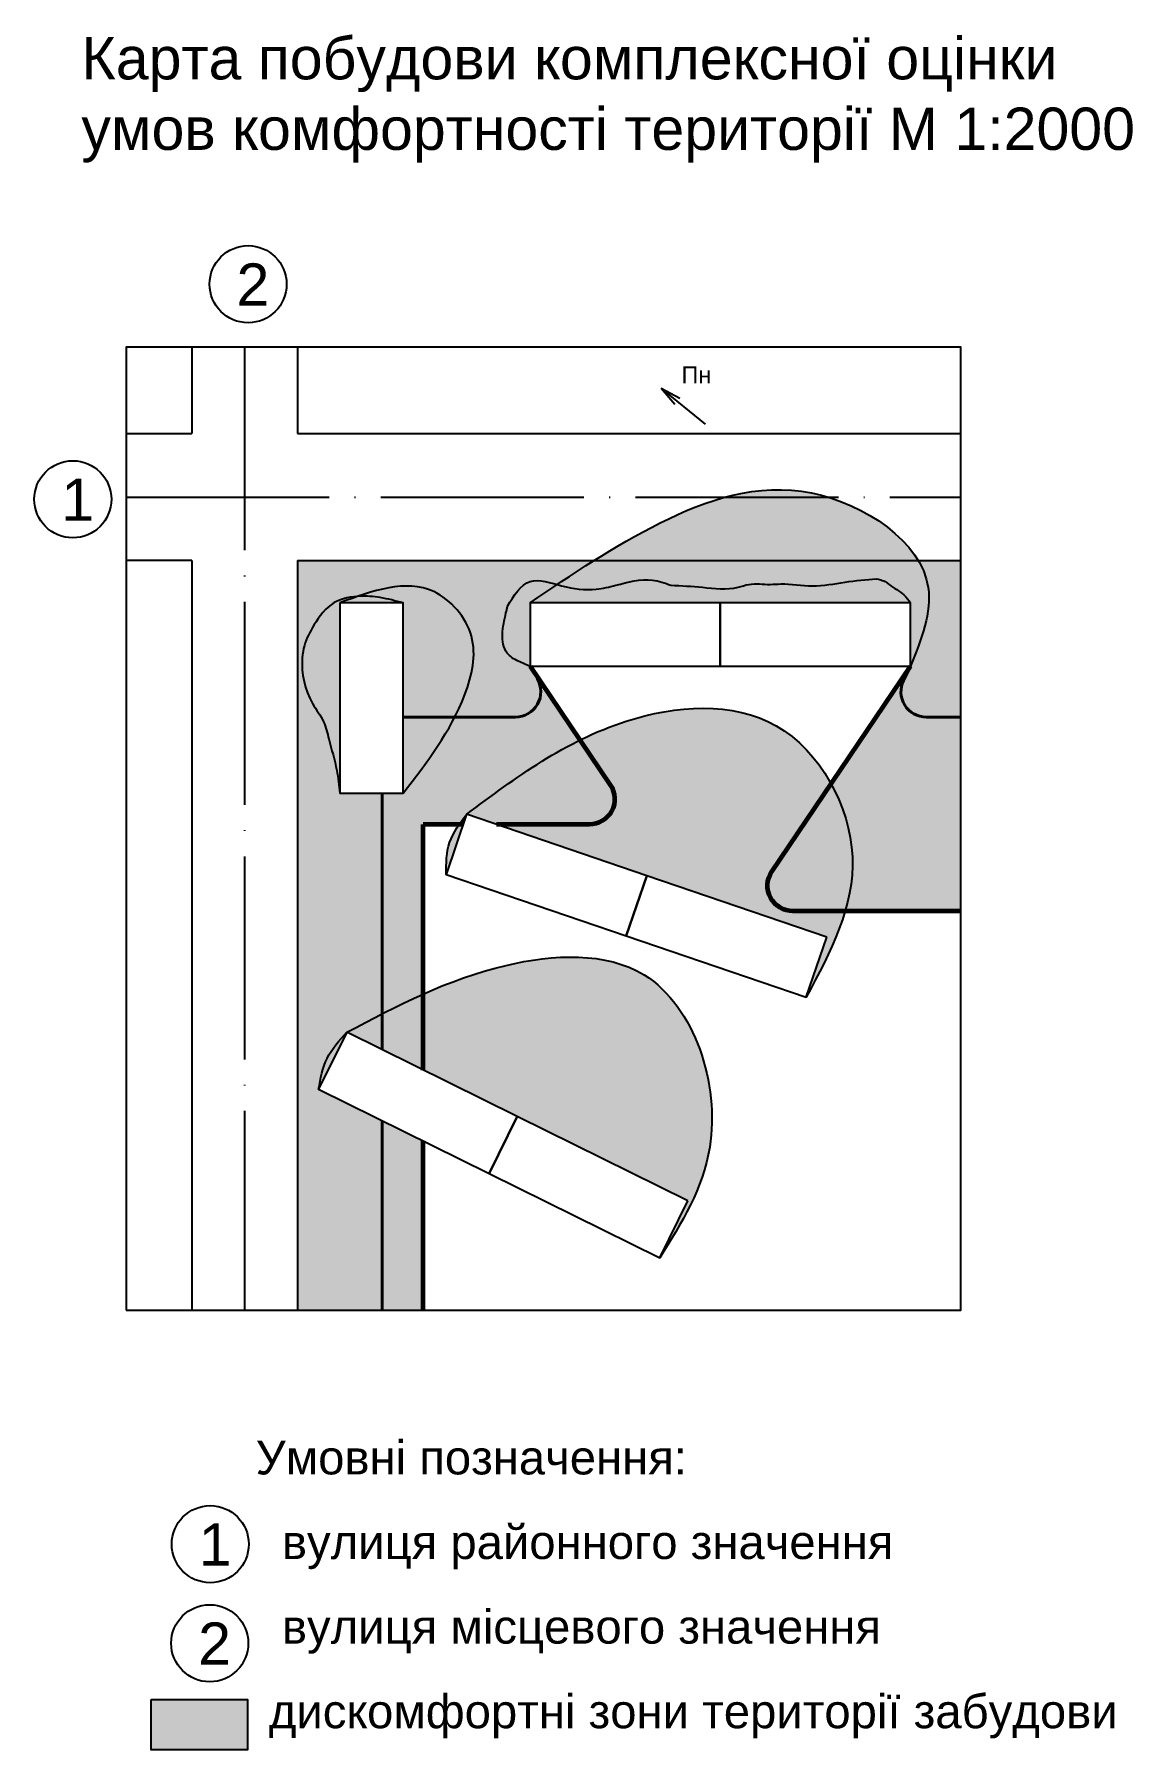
# Model space of a CAD drawing. Header units: millimetres. Extents: x 3866 to 35600, y -8896 to 9491.
# Drawn here: x 33616.6 to 33746.5, y -1482.3 to -1279.5 of the extents above; entities that cross this region are included whole.
import ezdxf

# ---------------------------------------------------------------- set-up
doc = ezdxf.new("R2010")
doc.units = ezdxf.units.MM
doc.linetypes.add('ACAD_ISO04W100', pattern=[30, 24, -3, 0, -3])
for name, color, linetype in [('А.1м.с', 7, 'Continuous'), ('будівлі', 7, 'Continuous'), ('ВДМ', 7, 'Continuous'), ('шум1', 243, 'Continuous'), ('інсоляція', 180, 'Continuous')]:
    doc.layers.add(name, color=color, linetype=linetype)
doc.styles.get("Standard").update_dxf_attribs({"font": 'arial.ttf'})

msp = doc.modelspace()

# ---------------------------------------------------------------- texts
at = {"layer": 'ВДМ', "attachment_point": 1}
for s, width, heights, insert, char_height in [('Карта побудови комплексної оцінки\\Pумов комфортності території М 1:2000', 131.46942040266, [23.25364970887322], (33622.13484504842, -1279.796313108556), 5), ('2', 4.323341542300113, [0], (33640.48032715408, -1306.552478896416), 5), ('Пн', 4.323341542300113, [0], (33693.08718127532, -1318.726676732047), 2), ('1', 4.323341542300113, [0], (33619.75434152711, -1331.981178063192), 5), ('\\pxsm1.5;Умовні позначення:\\P  вулиця районного значення\\P  вулиця місцевого значення\\P дискомфортні зони території забудови', 110.4695589863968, [77.4743553878969], (33642.74302236148, -1445.722589196912), 4), ('1', 4.323341542300113, [0], (33636.00415098998, -1455.513988199809), 5), ('2', 4.323341542300113, [0], (33635.94503299331, -1467.224202719275), 5)]:
    msp.add_mtext_dynamic_manual_height_columns(s, width=width, gutter_width=12.5, heights=heights, dxfattribs=dict(at, insert=insert, char_height=char_height))

# ---------------------------------------------------------------- hatches: boundary and pattern name
at = {"layer": 'шум1', "transparency": 33554495}
h = msp.add_hatch(color=8, dxfattribs=at)
h.dxf.hatch_style = 1
edge = h.paths.add_edge_path()
edge.add_line((33726.11910127802, -1360.179317439124), (33722.04869895796, -1360.179317439124))
edge.add_arc((33722.04869895796, -1357.179317439124), 3.000000000000001, 153.543888859999, 270, ccw=False)
edge.add_line((33719.36287129151, -1355.8427809652), (33720.19065324618, -1354.179317439125))
edge.add_line((33720.19065324618, -1354.179317439125), (33710.79418041855, -1368.077553743601))
edge.add_spline(control_points=[(33710.79418041855, -1368.077553743597), (33712.27865943665, -1370.762248817954), (33713.86328326995, -1376.08055624625), (33713.06986534374, -1381.032971652839), (33712.45206437281, -1383.125520697682)], knot_values=[48.81798611473958, 48.81798611473958, 48.81798611473958, 48.81798611473958, 57.49509505461315, 64.07037503841936, 64.07037503841936, 64.07037503841936, 64.07037503841936], degree=3, periodic=0)
edge.add_line((33712.45206437281, -1383.125520697682), (33726.11910127802, -1383.125520697682))
edge.add_line((33726.11910127802, -1383.125520697682), (33726.11910127802, -1360.179317439124))
edge = h.paths.add_edge_path()
edge.add_spline(control_points=[(33721.09464169378, -1341.679317439124), (33719.04354635231, -1338.246208700302), (33714.77641989788, -1335.495581363922), (33710.41241389094, -1334.179317439128)], knot_values=[38.12161937373595, 38.12161937373595, 38.12161937373595, 38.12161937373595, 50.43947793338726, 50.43947793338726, 50.43947793338726, 50.43947793338726], degree=3, periodic=0)
edge.add_line((33710.41241389092, -1334.179317439124), (33698.25804576036, -1334.179317439124))
edge.add_spline(control_points=[(33698.25804576036, -1334.179317439124), (33695.59904879803, -1334.902502001175), (33690.23826642889, -1337.209390817749), (33685.29353124298, -1340.094580885435), (33682.77071709052, -1341.679317439123)], knot_values=[9.097461392779323, 9.097461392779323, 9.097461392779323, 9.097461392779323, 17.29577933229682, 26.23985550656014, 26.23985550656014, 26.23985550656014, 26.23985550656014], degree=3, periodic=0)
edge.add_line((33682.77071709052, -1341.679317439124), (33721.09464169378, -1341.679317439124))
edge = h.paths.add_edge_path()
edge.add_spline(control_points=[(33710.41241389094, -1334.179317439128), (33709.76997120536, -1333.985544990274), (33705.54670896843, -1332.919563960045), (33701.5235757064, -1333.291170187602), (33698.25804576035, -1334.179317439124)], knot_values=[26.23985550656014, 26.23985550656014, 26.23985550656014, 26.23985550656014, 28.05321646919591, 38.12161937373597, 38.12161937373597, 38.12161937373597, 38.12161937373597], degree=3, periodic=0)
edge.add_line((33698.25804576035, -1334.179317439124), (33710.41241389092, -1334.179317439124))
at = {"layer": 'шум1', "transparency": 33554559}
h = msp.add_hatch(color=8, dxfattribs=at)
h.dxf.hatch_style = 1
edge = h.paths.add_edge_path()
edge.add_line((33657.69065324618, -1407.884791523147), (33650.19065324618, -1404.179317439124))
edge.add_spline(control_points=[(33650.19065324618, -1404.179317439124), (33650.41900691528, -1402.912403861845), (33650.64970091012, -1401.632506081277), (33651.20257728166, -1400.511030748045), (33651.20821888139, -1400.499669836227)], knot_values=[0, 0, 0, 0, 3.780379451808973, 3.819123385251689, 3.819123385251689, 3.819123385251689, 3.819123385251689], degree=3, periodic=0)
edge.add_spline(control_points=[(33651.20821888139, -1400.499669836227), (33651.76401667498, -1399.380418202149), (33652.6383991247, -1398.417819956212), (33653.51278157441, -1397.455221710274)], knot_values=[3.819123385251689, 3.819123385251689, 3.819123385251689, 3.819123385251689, 7.636089093024652, 7.636089093024652, 7.636089093024652, 7.636089093024652], degree=3, periodic=0)
edge.add_spline(control_points=[(33653.51278157441, -1397.455221710274), (33654.90101723764, -1396.721218691888), (33656.28925290087, -1395.987215673502), (33657.69065324618, -1395.272435244383)], knot_values=[0, 0, 0, 0, 4.778298199364484, 4.778298199364484, 4.778298199364484, 4.778298199364484], degree=3, periodic=0)
edge.add_line((33657.69065324618, -1395.272435244383), (33657.69065324618, -1369.179317439115))
edge.add_line((33657.69065324618, -1369.179317439115), (33652.69065324618, -1369.179317439115))
edge.add_line((33652.69065324618, -1369.179317439115), (33649.85253368947, -1359.204174523166))
edge.add_spline(control_points=[(33649.85253368947, -1359.204174523179), (33649.71947209841, -1358.999931606998), (33648.65021507746, -1357.320801278554), (33648.17262822406, -1355.276781475927), (33648.23738415635, -1353.527406120185)], knot_values=[16.38581050014324, 16.38581050014324, 16.38581050014324, 16.38581050014324, 17.11195792627218, 22.3037976646068, 22.3037976646068, 22.3037976646068, 22.3037976646068], degree=3, periodic=0)
edge.add_spline(control_points=[(33648.23738415635, -1353.527406120185), (33648.24163713188, -1353.412512390531), (33648.27553334183, -1352.79921448054), (33648.50583399783, -1351.312797868459), (33649.73046616443, -1349.037179745475), (33651.16926570877, -1347.05110851897), (33652.45013234494, -1346.440009627767), (33652.66786854503, -1346.354318950205)], knot_values=[7.615530265426713, 7.615530265426713, 7.615530265426713, 7.615530265426713, 7.956514737023337, 9.43869177115928, 12.09288988191078, 15.68190347200732, 16.38581050014324, 16.38581050014324, 16.38581050014324, 16.38581050014324], degree=3, periodic=0)
edge.add_line((33652.66786854502, -1346.35431895021), (33652.34011775238, -1341.679317439124))
edge.add_line((33652.34011775238, -1341.679317439124), (33647.69065324618, -1341.679317439124))
edge.add_line((33647.69065324618, -1341.679317439124), (33647.69065324618, -1430.315109618998))
edge.add_line((33647.69065324618, -1430.315109618998), (33657.69065324618, -1430.315109618998))
edge.add_line((33657.69065324618, -1430.315109618998), (33657.69065324618, -1407.884791523147))
h = msp.add_hatch(color=8, dxfattribs=at)
h.dxf.hatch_style = 1
edge = h.paths.add_edge_path()
edge.add_spline(control_points=[(33672.5059844261, -1347.085110319666), (33673.29233150828, -1345.798793247895), (33674.72169031406, -1343.460629000562), (33677.27430944227, -1344.200721476686), (33678.40761909977, -1344.515036613664)], knot_values=[0, 0, 0, 0, 3.981672816526585, 7.237566249016485, 7.237566249016485, 7.237566249016485, 7.237566249016485], degree=3, periodic=0)
edge.add_spline(control_points=[(33678.40761909976, -1344.515036613665), (33679.84999953202, -1343.553137078793), (33681.30066251026, -1342.602750196539), (33682.77071709052, -1341.679317439123)], knot_values=[3.885710010564846, 3.885710010564846, 3.885710010564846, 3.885710010564846, 9.09746139277932, 9.09746139277932, 9.09746139277932, 9.09746139277932], degree=3, periodic=0)
edge.add_line((33682.77071709052, -1341.679317439124), (33652.34011775238, -1341.679317439124))
edge.add_line((33652.34011775238, -1341.679317439124), (33652.66786854502, -1346.354318950209))
edge.add_spline(control_points=[(33652.66786854503, -1346.354318950205), (33653.34103429446, -1346.089392726842), (33654.08792779341, -1345.963165338283), (33654.82522419236, -1345.914886005976)], knot_values=[5.439290843965359, 5.439290843965359, 5.439290843965359, 5.439290843965359, 7.615530265426712, 7.615530265426712, 7.615530265426712, 7.615530265426712], degree=3, periodic=0)
edge.add_spline(control_points=[(33654.82522419235, -1345.914886005974), (33658.00128764514, -1344.827354573187), (33663.44750327368, -1343.552971765127), (33669.4468334102, -1350.474796301227), (33668.09091241751, -1356.298034032508), (33666.72661688528, -1359.319989380394), (33666.28789699942, -1360.179317439124)], knot_values=[10.88168356329511, 10.88168356329511, 10.88168356329511, 10.88168356329511, 20.02584057652287, 26.93726924671132, 33.86184591357618, 36.73428288876075, 36.73428288876075, 36.73428288876075, 36.73428288876075], degree=3, periodic=0)
edge.add_line((33666.28789699942, -1360.179317439124), (33673.46968827797, -1360.179317439124))
edge.add_arc((33673.46968827797, -1357.179317439125), 2.999999999998958, 270, 390.3180940712272)
edge.add_line((33676.05939680947, -1355.66491665933), (33675.19065324618, -1354.179317439128))
edge.add_spline(control_points=[(33675.19065324618, -1354.179317439127), (33674.72575795015, -1353.997154436368), (33673.75612031597, -1353.617214900432), (33672.11876497469, -1352.616365915396), (33671.75028642686, -1350.240354811422), (33672.23954248582, -1348.446892203874), (33672.45442066606, -1347.34865214132), (33672.5059844261, -1347.085110319666)], knot_values=[0, 0, 0, 0, 1.510464404410871, 3.150393527599764, 5.446133686855648, 7.994364737778498, 8.798925500278115, 8.798925500278115, 8.798925500278115, 8.798925500278115], degree=3, periodic=0)
at = {"layer": 'шум1', "transparency": 33554648}
h = msp.add_hatch(color=8, dxfattribs=at)
h.dxf.hatch_style = 1
edge = h.paths.add_edge_path()
edge.add_spline(control_points=[(33720.19065324618, -1354.179317439124), (33721.45409929883, -1350.976289323296), (33723.19380047277, -1346.565881960308), (33721.6946959663, -1342.683683996405), (33721.09464169377, -1341.679317439124)], knot_values=[50.43947793338727, 50.43947793338727, 50.43947793338727, 50.43947793338727, 59.99945699768016, 63.60308453639816, 63.60308453639816, 63.60308453639816, 63.60308453639816], degree=3, periodic=0)
edge.add_line((33721.09464169377, -1341.679317439124), (33682.77071709052, -1341.679317439124))
edge.add_spline(control_points=[(33682.77071709052, -1341.679317439123), (33681.30066251026, -1342.602750196539), (33679.84999953202, -1343.553137078793), (33678.40761909976, -1344.515036613665)], knot_values=[3.885710010564846, 3.885710010564846, 3.885710010564846, 3.885710010564846, 9.09746139277932, 9.09746139277932, 9.09746139277932, 9.09746139277932], degree=3, periodic=0)
edge.add_spline(control_points=[(33678.40761909977, -1344.515036613664), (33678.580899694, -1344.563094717951), (33680.18460422461, -1345.004735617662), (33682.44830254915, -1345.317285435185), (33685.98889924554, -1344.453907118733), (33689.01095060728, -1343.599193492964), (33691.13323510319, -1344.337610212737), (33691.84898568589, -1344.586644778311)], knot_values=[7.237566249016485, 7.237566249016485, 7.237566249016485, 7.237566249016485, 7.735385309318778, 11.85421076723024, 14.20921319579457, 18.60929151853573, 20.84838336972358, 20.84838336972358, 20.84838336972358, 20.84838336972358], degree=3, periodic=0)
edge.add_spline(control_points=[(33691.84898568589, -1344.586644778311), (33693.08593241017, -1344.654382213994), (33695.7198523152, -1344.798620423012), (33698.88564338999, -1345.226125966052), (33701.45209574515, -1344.270579284902), (33703.17926531369, -1344.582500279409), (33705.67137321886, -1344.321095132811), (33708.63258949124, -1344.940958391997), (33712.39407295083, -1344.158765931395), (33714.92555586655, -1343.944825871375), (33716.16878086846, -1343.839758746538)], knot_values=[0, 0, 0, 0, 3.736483583260554, 7.956364079092859, 9.289153691420628, 11.80406222923701, 13.03906690178668, 16.79625583537887, 20.67935692061895, 24.42671861148906, 24.42671861148906, 24.42671861148906, 24.42671861148906], degree=3, periodic=0)
edge.add_spline(control_points=[(33716.16878086846, -1343.839758746538), (33716.62963327653, -1343.954672103306), (33717.1741147338, -1344.090438328802), (33718.13223104469, -1344.922133068038), (33719.27173216738, -1345.438221178158), (33719.94725875863, -1346.350588459663), (33720.19065324618, -1346.679317439124)], knot_values=[0, 0, 0, 0, 1.383801781597171, 1.634914774092756, 3.790242708107693, 5.004211616025584, 5.004211616025584, 5.004211616025584, 5.004211616025584], degree=3, periodic=0)
edge.add_line((33720.19065324618, -1346.679317439134), (33720.19065324618, -1354.179317439124))
at = {"layer": 'шум1', "transparency": 33554559}
h = msp.add_hatch(color=8, dxfattribs=at)
h.dxf.hatch_style = 1
edge = h.paths.add_edge_path()
edge.add_line((33726.11910127802, -1341.679317439124), (33721.09464169377, -1341.679317439124))
edge.add_spline(control_points=[(33721.09464169377, -1341.679317439124), (33721.6946959663, -1342.683683996405), (33723.19380047277, -1346.565881960308), (33721.45409929883, -1350.976289323296), (33720.19065324618, -1354.179317439124)], knot_values=[50.43947793338727, 50.43947793338727, 50.43947793338727, 50.43947793338727, 54.04310547210527, 63.60308453639816, 63.60308453639816, 63.60308453639816, 63.60308453639816], degree=3, periodic=0)
edge.add_line((33720.19065324618, -1354.179317439122), (33719.36287129151, -1355.8427809652))
edge.add_arc((33722.04869895796, -1357.179317439124), 3.000000000000001, 153.543888859999, 270)
edge.add_line((33722.04869895796, -1360.179317439124), (33726.11910127802, -1360.179317439124))
edge.add_line((33726.11910127802, -1360.179317439124), (33726.11910127802, -1341.679317439124))
at = {"layer": 'шум1', "transparency": 33554648}
h = msp.add_hatch(color=8, dxfattribs=at)
h.dxf.hatch_style = 1
edge = h.paths.add_edge_path()
edge.add_spline(control_points=[(33666.28789699942, -1360.179317439124), (33666.72661688528, -1359.319989380394), (33668.09091241751, -1356.298034032508), (33669.4468334102, -1350.474796301227), (33663.44750327368, -1343.552971765127), (33658.00128764514, -1344.827354573187), (33654.82522419235, -1345.914886005974)], knot_values=[10.88168356329511, 10.88168356329511, 10.88168356329511, 10.88168356329511, 13.75412053847969, 20.67869720534454, 27.59012587553299, 36.73428288876075, 36.73428288876075, 36.73428288876075, 36.73428288876075], degree=3, periodic=0)
edge.add_spline(control_points=[(33654.82522419236, -1345.914886005976), (33654.93391005335, -1345.907769084196), (33655.41587831805, -1345.883674063708), (33656.29688878706, -1345.89392811001), (33657.99527728543, -1346.115654867042), (33659.29193003124, -1346.448570337952), (33660.19065324618, -1346.679317439124)], knot_values=[0, 0, 0, 0, 0.3208024012743262, 1.425335580011945, 2.657177598055358, 5.439290843965359, 5.439290843965359, 5.439290843965359, 5.439290843965359], degree=3, periodic=0)
edge.add_line((33660.19065324618, -1346.679317439124), (33660.19065324618, -1360.179317439124))
edge.add_line((33660.19065324618, -1360.179317439124), (33666.28789699942, -1360.179317439124))
h = msp.add_hatch(color=8, dxfattribs=at)
h.dxf.hatch_style = 1
edge = h.paths.add_edge_path()
edge.add_spline(control_points=[(33678.40761909977, -1344.515036613664), (33677.27430944227, -1344.200721476686), (33674.72169031406, -1343.460629000562), (33673.29233150828, -1345.798793247895), (33672.5059844261, -1347.085110319666)], knot_values=[0, 0, 0, 0, 3.2558934324899, 7.237566249016485, 7.237566249016485, 7.237566249016485, 7.237566249016485], degree=3, periodic=0)
edge.add_spline(control_points=[(33672.5059844261, -1347.085110319666), (33672.45442066606, -1347.34865214132), (33672.23954248583, -1348.446892203875), (33671.75028642685, -1350.240354811421), (33672.11876497469, -1352.616365915396), (33673.75612031597, -1353.617214900432), (33674.72575795015, -1353.997154436368), (33675.19065324618, -1354.179317439127)], knot_values=[0, 0, 0, 0, 0.8045607624996166, 3.352791813422467, 5.648531972678351, 7.288461095867244, 8.798925500278115, 8.798925500278115, 8.798925500278115, 8.798925500278115], degree=3, periodic=0)
edge.add_line((33675.19065324618, -1354.179317439127), (33675.19065324618, -1346.679317439124))
edge.add_spline(control_points=[(33675.19065324618, -1346.679317439124), (33676.26144052389, -1345.955757317135), (33677.33222780158, -1345.232197195146), (33678.40761909976, -1344.515036613665)], knot_values=[0, 0, 0, 0, 3.885710010564846, 3.885710010564846, 3.885710010564846, 3.885710010564846], degree=3, periodic=0)
at = {"layer": 'шум1', "transparency": 33554687}
h = msp.add_hatch(color=8, dxfattribs=at)
h.dxf.hatch_style = 1
edge = h.paths.add_edge_path()
edge.add_spline(control_points=[(33720.19065324618, -1346.679317439124), (33719.94725875863, -1346.350588459663), (33719.27173216737, -1345.438221178158), (33718.13223104471, -1344.922133068039), (33717.17411473379, -1344.090438328801), (33716.62963327653, -1343.954672103306), (33716.16878086846, -1343.839758746538)], knot_values=[0, 0, 0, 0, 1.213968907917891, 3.369296841932829, 3.620409834428414, 5.004211616025585, 5.004211616025585, 5.004211616025585, 5.004211616025585], degree=3, periodic=0)
edge.add_spline(control_points=[(33716.16878086846, -1343.839758746538), (33714.92555586655, -1343.944825871375), (33712.39407295083, -1344.158765931395), (33708.63258949124, -1344.940958391997), (33705.67137321887, -1344.321095132811), (33703.17926531369, -1344.582500279409), (33701.45209574513, -1344.270579284902), (33698.88564338999, -1345.226125966053), (33695.71985231521, -1344.798620423012), (33693.08593241018, -1344.654382213994), (33691.84898568589, -1344.586644778311)], knot_values=[0, 0, 0, 0, 3.747361690870107, 7.630462776110193, 11.38765170970238, 12.62265638225204, 15.13756492006843, 16.4703545323962, 20.6902350282285, 24.42671861148906, 24.42671861148906, 24.42671861148906, 24.42671861148906], degree=3, periodic=0)
edge.add_spline(control_points=[(33691.84898568589, -1344.586644778311), (33691.13323510319, -1344.337610212737), (33689.01095060728, -1343.599193492964), (33685.98889924554, -1344.453907118733), (33682.44830254915, -1345.317285435185), (33680.18460422461, -1345.004735617662), (33678.580899694, -1344.563094717951), (33678.40761909977, -1344.515036613664)], knot_values=[7.237566249016485, 7.237566249016485, 7.237566249016485, 7.237566249016485, 9.476658100204336, 13.87673642294549, 16.23173885150982, 20.35056430942129, 20.84838336972358, 20.84838336972358, 20.84838336972358, 20.84838336972358], degree=3, periodic=0)
edge.add_spline(control_points=[(33678.40761909976, -1344.515036613665), (33677.33222780158, -1345.232197195146), (33676.26144052389, -1345.955757317135), (33675.19065324618, -1346.679317439124)], knot_values=[0, 0, 0, 0, 3.885710010564846, 3.885710010564846, 3.885710010564846, 3.885710010564846], degree=3, periodic=0)
edge.add_line((33675.19065324618, -1346.679317439124), (33697.69065324618, -1346.679317439124))
edge.add_line((33697.69065324618, -1346.679317439124), (33720.19065324617, -1346.679317439124))
at = {"layer": 'шум1', "transparency": 33554648}
h = msp.add_hatch(color=8, dxfattribs=at)
h.dxf.hatch_style = 1
edge = h.paths.add_edge_path()
edge.add_spline(control_points=[(33652.69065324618, -1346.679317439124), (33653.40341084146, -1346.4184973485), (33654.11616843675, -1346.157677257876), (33654.82522419235, -1345.914886005974)], knot_values=[36.73428288876075, 36.73428288876075, 36.73428288876075, 36.73428288876075, 38.77571476089103, 38.77571476089103, 38.77571476089103, 38.77571476089103], degree=3, periodic=0)
edge.add_spline(control_points=[(33654.82522419236, -1345.914886005976), (33653.84944846437, -1345.978781341279), (33651.61998094916, -1346.428956132411), (33649.73046616443, -1349.037179745475), (33648.50583399783, -1351.312797868459), (33648.00848217775, -1354.52282783648), (33648.72337358322, -1357.851567929269), (33650.87072066008, -1360.54767607986), (33651.49665596159, -1363.344615257438), (33652.37667380676, -1366.095155033273), (33652.59858848045, -1368.274982142731), (33652.69065324618, -1369.179317439124)], knot_values=[5.439290843965359, 5.439290843965359, 5.439290843965359, 5.439290843965359, 8.319437293562634, 11.90845088365917, 14.56264899441068, 16.04482602854662, 21.57765023847786, 24.1021261152197, 26.21892976072117, 30.05328731750884, 32.77188169975219, 32.77188169975219, 32.77188169975219, 32.77188169975219], degree=3, periodic=0)
edge.add_line((33652.69065324618, -1369.179317439195), (33652.69065324618, -1346.679317439124))
at = {"layer": 'шум1', "transparency": 33554687}
h = msp.add_hatch(color=8, dxfattribs=at)
h.dxf.hatch_style = 1
edge = h.paths.add_edge_path()
edge.add_spline(control_points=[(33660.19065324618, -1346.679317439124), (33659.29193003124, -1346.448570337952), (33657.99527728543, -1346.115654867042), (33656.29688878706, -1345.89392811001), (33655.41587831805, -1345.883674063708), (33654.93391005335, -1345.907769084196), (33654.82522419236, -1345.914886005976)], knot_values=[0, 0, 0, 0, 2.782113245910001, 4.013955263953414, 5.118488442691032, 5.439290843965359, 5.439290843965359, 5.439290843965359, 5.439290843965359], degree=3, periodic=0)
edge.add_spline(control_points=[(33654.82522419235, -1345.914886005974), (33654.11616843675, -1346.157677257876), (33653.40341084146, -1346.4184973485), (33652.69065324618, -1346.679317439124)], knot_values=[36.73428288876075, 36.73428288876075, 36.73428288876075, 36.73428288876075, 38.77571476089103, 38.77571476089103, 38.77571476089103, 38.77571476089103], degree=3, periodic=0)
edge.add_line((33652.69065324618, -1346.679317439124), (33660.19065324618, -1346.679317439124))
at = {"layer": 'шум1', "transparency": 33554495}
h = msp.add_hatch(color=8, dxfattribs=at)
h.dxf.hatch_style = 1
h.paths.add_polyline_path([(33662.55295217175, -1410.287074544146), (33657.69065324618, -1407.884791523147), (33657.69065324618, -1430.315109618998), (33662.55295217175, -1430.315109618998)])
edge = h.paths.add_edge_path()
edge.add_line((33662.55295217175, -1372.888962654453), (33666.8013408938, -1372.888962654453))
edge.add_spline(control_points=[(33666.8013408938, -1372.888962654453), (33667.08244125696, -1372.483672657534), (33667.38501691968, -1372.085651843884), (33667.68779355189, -1371.687699056484)], knot_values=[6.218001110117918, 6.218001110117918, 6.218001110117918, 6.218001110117918, 7.674960941568155, 7.674960941568155, 7.674960941568155, 7.674960941568155], degree=3, periodic=0)
edge.add_line((33667.68779355189, -1371.687699056482), (33667.69065324618, -1371.679317439124))
edge.add_line((33667.69065324618, -1371.679317439124), (33667.69190993589, -1371.679746204627))
edge.add_spline(control_points=[(33667.69637419187, -1371.676421199199), (33671.980239223, -1368.482431932834), (33676.26410425414, -1365.288442666469), (33681.08920194193, -1362.903806418214)], knot_values=[0, 0, 0, 0, 16.03948116466077, 16.03948116466077, 16.03948116466077, 16.03948116466077], degree=3, periodic=0)
edge.add_line((33681.08920194193, -1362.903806418214), (33675.19065324618, -1354.179317439127))
edge.add_line((33675.19065324618, -1354.179317439127), (33676.05939680947, -1355.66491665933))
edge.add_arc((33673.46968827797, -1357.179317439125), 2.999999999998957, -90, 30.31809407122722, ccw=False)
edge.add_line((33673.46968827797, -1360.179317439124), (33666.28789699942, -1360.179317439124))
edge.add_spline(control_points=[(33666.28789699942, -1360.179317439124), (33664.62588978671, -1363.434719069497), (33662.40827151645, -1366.30701825431), (33660.19065324619, -1369.179317439123)], knot_values=[0, 0, 0, 0, 10.88168356329511, 10.88168356329511, 10.88168356329511, 10.88168356329511], degree=3, periodic=0)
edge.add_line((33660.19065324619, -1369.179317439124), (33657.69065324618, -1369.179317439124))
edge.add_line((33657.69065324618, -1369.179317439124), (33657.69065324618, -1395.272435244382))
edge.add_spline(control_points=[(33657.69065324618, -1395.272435244382), (33659.28782370219, -1394.457802803516), (33660.90209385742, -1393.66813872063), (33662.55295217175, -1392.931899335009)], knot_values=[4.778298199366859, 4.778298199366859, 4.778298199366859, 4.778298199366859, 10.224105844283, 10.224105844283, 10.224105844283, 10.224105844283], degree=3, periodic=0)
edge.add_line((33662.55295217175, -1392.931899335009), (33662.55295217175, -1372.888962654453))
h = msp.add_hatch(color=8, dxfattribs=at)
h.dxf.hatch_style = 1
edge = h.paths.add_edge_path()
edge.add_spline(control_points=[(33710.79418041855, -1368.077553743597), (33709.21619924228, -1365.22375908584), (33702.6690231461, -1357.997835318576), (33690.20019615055, -1358.970852661346), (33682.8278688444, -1362.044530940797), (33681.08920194193, -1362.903806418214)], knot_values=[16.03948116466077, 16.03948116466077, 16.03948116466077, 16.03948116466077, 25.26313094667873, 43.03834871915221, 48.81798611473958, 48.81798611473958, 48.81798611473958, 48.81798611473958], degree=3, periodic=0)
edge.add_line((33681.08920194193, -1362.903806418214), (33684.67578056172, -1368.208681779096))
edge.add_arc((33682.19049261464, -1369.888962654453), 3.000000000000483, -90, 34.06227279012978, ccw=False)
edge.add_line((33682.19049261464, -1372.888962654453), (33671.23606135587, -1372.888962654453))
edge.add_line((33671.23606135587, -1372.888962654453), (33688.98532794811, -1378.944771956139))
edge.add_line((33688.98532794811, -1378.944771956139), (33710.28000265005, -1386.210226473153))
edge.add_line((33710.28000265005, -1386.210226473153), (33707.85818447771, -1393.308451373802))
edge.add_spline(control_points=[(33707.85818447771, -1393.308451373799), (33709.6425622851, -1389.953081424517), (33711.4269400925, -1386.597711475235), (33712.45206437281, -1383.125520697682)], knot_values=[64.07037503841934, 64.07037503841934, 64.07037503841934, 64.07037503841934, 74.98081299248945, 74.98081299248945, 74.98081299248945, 74.98081299248945], degree=3, periodic=0)
edge.add_line((33712.45206437281, -1383.125520697682), (33706.26996885867, -1383.125520697682))
edge.add_arc((33706.26996885867, -1380.125520697681), 3.000000000000484, 145.937727209881, 270, ccw=False)
edge.add_line((33703.78468091158, -1378.445239822325), (33710.79418041855, -1368.077553743607))
at = {"layer": 'шум1', "transparency": 33554559}
h = msp.add_hatch(color=8, dxfattribs=at)
h.dxf.hatch_style = 1
edge = h.paths.add_edge_path()
edge.add_spline(control_points=[(33652.69065324618, -1369.179317439124), (33652.59858848045, -1368.274982142731), (33652.37667380676, -1366.095155033273), (33651.49665596159, -1363.344615257438), (33650.92434746168, -1360.787302926302), (33650.18206518167, -1359.709988953952), (33649.85253368947, -1359.204174523179)], knot_values=[22.3037976646068, 22.3037976646068, 22.3037976646068, 22.3037976646068, 25.02239204685015, 28.85674960363781, 30.97355324913928, 32.77188169975219, 32.77188169975219, 32.77188169975219, 32.77188169975219], degree=3, periodic=0)
edge.add_line((33649.85253368947, -1359.204174523167), (33652.69065324617, -1369.17931743907))
h = msp.add_hatch(color=8, dxfattribs=at)
h.dxf.hatch_style = 1
edge = h.paths.add_edge_path()
edge.add_line((33666.28789699942, -1360.179317439124), (33660.19065324618, -1360.179317439124))
edge.add_line((33660.19065324618, -1360.179317439124), (33660.19065324618, -1369.179317439133))
edge.add_spline(control_points=[(33660.19065324619, -1369.179317439123), (33662.40827151645, -1366.30701825431), (33664.62588978671, -1363.434719069497), (33666.28789699942, -1360.179317439124)], knot_values=[0, 0, 0, 0, 10.88168356329511, 10.88168356329511, 10.88168356329511, 10.88168356329511], degree=3, periodic=0)
h = msp.add_hatch(color=8, dxfattribs=at)
h.dxf.hatch_style = 1
edge = h.paths.add_edge_path()
edge.add_line((33684.67578056172, -1368.208681779096), (33681.08920194193, -1362.903806418214))
edge.add_spline(control_points=[(33681.08920194193, -1362.903806418214), (33676.26410425414, -1365.288442666469), (33671.980239223, -1368.482431932834), (33667.69637419187, -1371.676421199199)], knot_values=[0, 0, 0, 0, 16.03948116466077, 16.03948116466077, 16.03948116466077, 16.03948116466077], degree=3, periodic=0)
edge.add_spline(control_points=[(33667.69637419187, -1371.676421199199), (33667.69539803382, -1371.677704196995), (33667.69442187578, -1371.678987194791), (33667.69344571845, -1371.680270192829)], knot_values=[7.684026979271414, 7.684026979271414, 7.684026979271414, 7.684026979271414, 7.68872421806672, 7.68872421806672, 7.68872421806672, 7.68872421806672], degree=3, periodic=0)
edge.add_line((33667.69344571845, -1371.68027019283), (33671.23606135587, -1372.888962654453))
edge.add_line((33671.23606135587, -1372.888962654453), (33682.19049261464, -1372.888962654453))
edge.add_arc((33682.19049261464, -1369.888962654453), 3.000000000000484, 270, 394.0622727901298)
edge = h.paths.add_edge_path()
edge.add_spline(control_points=[(33712.45206437281, -1383.125520697682), (33713.06986534374, -1381.032971652839), (33713.86328326995, -1376.08055624625), (33712.27865943665, -1370.762248817954), (33710.79418041855, -1368.077553743597)], knot_values=[48.81798611473958, 48.81798611473958, 48.81798611473958, 48.81798611473958, 55.39326609854579, 64.07037503841936, 64.07037503841936, 64.07037503841936, 64.07037503841936], degree=3, periodic=0)
edge.add_line((33710.79418041855, -1368.077553743601), (33703.78468091158, -1378.445239822325))
edge.add_arc((33706.26996885867, -1380.125520697681), 3.000000000000483, 145.937727209881, 270)
edge.add_line((33706.26996885867, -1383.125520697682), (33712.45206437281, -1383.125520697682))
at = {"layer": 'шум1', "transparency": 33554495}
h = msp.add_hatch(color=8, dxfattribs=at)
h.dxf.hatch_style = 1
edge = h.paths.add_edge_path()
edge.add_line((33667.27793868647, -1372.888962654453), (33666.80134089381, -1372.888962654453))
edge.add_spline(control_points=[(33666.8013408938, -1372.888962654453), (33666.33335128382, -1373.563709230565), (33665.28626038114, -1375.345051729865), (33665.27543656297, -1377.477160714845), (33665.26883507384, -1378.777542339768)], knot_values=[0, 0, 0, 0, 2.425617866900406, 6.218001110117918, 6.218001110117918, 6.218001110117918, 6.218001110117918], degree=3, periodic=0)
edge.add_line((33665.26883507384, -1378.777542339768), (33667.27793868647, -1372.888962654453))
at = {"layer": 'шум1', "transparency": 33554559}
h = msp.add_hatch(color=8, dxfattribs=at)
h.dxf.hatch_style = 1
edge = h.paths.add_edge_path()
edge.add_spline(control_points=[(33667.68779355189, -1371.687699056484), (33667.38501691968, -1372.085651843884), (33667.08244125696, -1372.483672657534), (33666.8013408938, -1372.888962654453)], knot_values=[6.218001110117918, 6.218001110117918, 6.218001110117918, 6.218001110117918, 7.674960941568155, 7.674960941568155, 7.674960941568155, 7.674960941568155], degree=3, periodic=0)
edge.add_line((33666.8013408938, -1372.888962654453), (33667.27793868647, -1372.888962654453))
edge.add_line((33667.27793868647, -1372.888962654453), (33667.68779355189, -1371.687699056482))
at = {"layer": 'шум1', "transparency": 33554495}
h = msp.add_hatch(color=8, dxfattribs=at)
h.dxf.hatch_style = 1
edge = h.paths.add_edge_path()
edge.add_spline(control_points=[(33690.53522761929, -1424.112087408519), (33693.09736026643, -1420.016393307003), (33699.55160875688, -1409.698962044606), (33692.48195471533, -1387.425524862386), (33674.03902723145, -1388.447411687281), (33665.64732116835, -1391.551892153796), (33662.55295217175, -1392.931899335009)], knot_values=[10.224105844283, 10.224105844283, 10.224105844283, 10.224105844283, 24.57147032921218, 46.36644050131295, 62.73702916592548, 72.94465158367241, 72.94465158367241, 72.94465158367241, 72.94465158367241], degree=3, periodic=0)
edge.add_line((33662.55295217175, -1392.931899335009), (33662.55295217175, -1401.921637425419))
edge.add_line((33662.55295217175, -1401.921637425419), (33673.68506876096, -1407.42160669497))
edge.add_line((33673.68506876096, -1407.42160669497), (33693.85735594752, -1417.387991679667))
edge.add_line((33693.85735594752, -1417.387991679667), (33690.53522761929, -1424.112087408521))
at = {"layer": 'шум1', "transparency": 33554559}
h = msp.add_hatch(color=8, dxfattribs=at)
h.dxf.hatch_style = 1
edge = h.paths.add_edge_path()
edge.add_spline(control_points=[(33662.55295217175, -1392.931899335009), (33660.90209385742, -1393.66813872063), (33659.28782370219, -1394.457802803516), (33657.69065324618, -1395.272435244382)], knot_values=[4.778298199366859, 4.778298199366859, 4.778298199366859, 4.778298199366859, 10.224105844283, 10.224105844283, 10.224105844283, 10.224105844283], degree=3, periodic=0)
edge.add_line((33657.69065324618, -1395.272435244382), (33657.69065324618, -1399.51935440442))
edge.add_line((33657.69065324618, -1399.51935440442), (33662.55295217175, -1401.921637425419))
edge.add_line((33662.55295217175, -1401.921637425419), (33662.55295217175, -1392.931899335009))
edge = h.paths.add_edge_path()
edge.add_spline(control_points=[(33657.69065324618, -1395.272435244382), (33656.28925290087, -1395.987215673501), (33654.90101723764, -1396.721218691888), (33653.51278157441, -1397.455221710274)], knot_values=[0, 0, 0, 0, 4.778298199366859, 4.778298199366859, 4.778298199366859, 4.778298199366859], degree=3, periodic=0)
edge.add_line((33653.51278157441, -1397.455221710273), (33657.69065324618, -1399.51935440442))
edge.add_line((33657.69065324618, -1399.51935440442), (33657.69065324618, -1395.272435244382))
at = {"layer": 'шум1', "transparency": 33554648}
h = msp.add_hatch(color=8, dxfattribs=at)
h.dxf.hatch_style = 1
edge = h.paths.add_edge_path()
edge.add_spline(control_points=[(33653.51278157441, -1397.455221710274), (33652.62952374619, -1398.427590765076), (33650.88026457056, -1400.353331400315), (33650.41900691528, -1402.912403861845), (33650.19065324618, -1404.179317439124)], knot_values=[0, 0, 0, 0, 3.855709641215679, 7.636089093024652, 7.636089093024652, 7.636089093024652, 7.636089093024652], degree=3, periodic=0)
edge.add_line((33650.19065324618, -1404.179317439124), (33653.51278157441, -1397.455221710275))
h = msp.add_hatch(color=8, dxfattribs=at)
h.dxf.hatch_style = 1
h.paths.add_polyline_path([(33641.77046163561, -1476.348862080224), (33630.37633603089, -1476.348862080224), (33630.37633603089, -1482.2654976169), (33641.77046163561, -1482.2654976169)])

# ---------------------------------------------------------------- linework, layer by layer
msp.add_lwpolyline([(33627.44850375093, -1430.315109618998), (33726.11910127802, -1430.315109618998), (33726.11910127802, -1316.45298221624), (33627.44850375093, -1316.45298221624), (33627.44850375093, -1430.315109618998)])
at = {"color": 1, "lineweight": 40}
for points in [[(33675.19065324618, -1354.179317439124), (33676.05939680947, -1355.664916659329, -0.5792023508014907), (33673.46968827797, -1360.179317439124), (33660.19065324618, -1360.179317439124)], [(33726.11910127802, -1360.179317439124), (33722.04869895796, -1360.179317439124, -0.5569135821155119), (33719.36287129151, -1355.842780965201), (33720.19065324618, -1354.179317439124)]]:
    msp.add_lwpolyline(points, format="xyb", dxfattribs=at)
for points in [[(33657.69065324618, -1369.179317439124), (33657.69065324618, -1399.51935440442)], [(33657.69065324618, -1407.884791523146), (33657.69065324618, -1430.315109618998)]]:
    msp.add_lwpolyline(points, dxfattribs=at)
msp.add_lwpolyline([(33630.37633603089, -1476.348862080224), (33641.77046163561, -1476.348862080224), (33641.77046163561, -1482.2654976169), (33630.37633603089, -1482.2654976169)], close=True)
for centre in [(33641.84788611963, -1309.009455163714), (33621.12190049266, -1334.43815433049), (33637.37170995553, -1457.970964467107), (33637.31259195886, -1469.681178986573)]:
    msp.add_circle(centre, 4.555866581909134)
at = {"layer": 'А.1м.с', "color": 2}
for points in [[(33675.19065324618, -1346.679317439124), (33690.56663934646, -1337.241302328566), (33708.48554809862, -1333.693655287706), (33722.27275101875, -1344.848826102909), (33720.19065324618, -1354.179317439124)], [(33660.19065324619, -1369.179317439123), (33667.4776919316, -1357.514202823986), (33668.26191893492, -1350.634177386348), (33663.79790016749, -1345.357778736972), (33652.69065324618, -1346.679317439124)], [(33667.69637419187, -1371.676421199199), (33686.54135242208, -1360.679115608777), (33704.30823363594, -1361.223448954369), (33713.31199860957, -1376.695015750242), (33707.85818447771, -1393.308451373799)], [(33653.51278157441, -1397.455221710274), (33672.3500437188, -1389.542379321021), (33688.68196971365, -1390.666819859425), (33696.43777886323, -1411.035132240133), (33690.53522761929, -1424.112087408519)]]:
    msp.add_spline(points, degree=3, dxfattribs=at)
at = {"layer": 'будівлі', "color": 7}
for points in [[(33652.69065324618, -1346.679317439124), (33652.69065324618, -1369.179317439124), (33660.19065324618, -1369.179317439124), (33660.19065324618, -1346.679317439124), (33652.69065324618, -1346.679317439124)], [(33697.69065324618, -1346.679317439124), (33675.19065324618, -1346.679317439124), (33675.19065324618, -1354.179317439124), (33697.69065324618, -1354.179317439124), (33697.69065324618, -1346.679317439124)], [(33720.19065324618, -1346.679317439124), (33697.69065324618, -1346.679317439124), (33697.69065324618, -1354.179317439124), (33720.19065324618, -1354.179317439124), (33720.19065324618, -1346.679317439124)], [(33688.98532794811, -1378.944771956139), (33667.69065324618, -1371.679317439124), (33665.26883507384, -1378.777542339768), (33686.56350977578, -1386.042996856783), (33688.98532794811, -1378.944771956139)], [(33710.28000265005, -1386.210226473153), (33688.98532794811, -1378.944771956139), (33686.56350977578, -1386.042996856783), (33707.85818447771, -1393.308451373798), (33710.28000265005, -1386.210226473153)], [(33673.68506876096, -1407.42160669497), (33653.51278157441, -1397.455221710273), (33650.19065324618, -1404.179317439124), (33670.36294043273, -1414.145702423822), (33673.68506876096, -1407.42160669497)], [(33693.85735594752, -1417.387991679667), (33673.68506876096, -1407.42160669497), (33670.36294043273, -1414.145702423822), (33690.53522761929, -1424.112087408519), (33693.85735594752, -1417.387991679667)]]:
    msp.add_lwpolyline(points, dxfattribs=at)
at = {"layer": 'ВДМ'}
for points in [[(33635.19065324618, -1316.45298221624), (33635.19065324618, -1326.679317439124)], [(33647.69065324618, -1316.45298221624), (33647.69065324618, -1326.679317439124)], [(33695.94549938575, -1325.574189476227), (33690.68588842936, -1321.282726092277)], [(33690.68588842936, -1321.282726092277), (33692.31351549108, -1323.203508984127)], [(33690.68588842936, -1321.282726092277), (33692.89421486166, -1322.491804724144)], [(33627.44850375093, -1326.679317439124), (33635.19065324618, -1326.679317439124)], [(33647.69065324618, -1326.679317439124), (33726.11910127802, -1326.679317439124)], [(33635.19065324618, -1341.679317439124), (33627.44850375093, -1341.679317439124)], [(33635.19065324618, -1341.679317439124), (33635.19065324618, -1430.315109618998)], [(33647.69065324618, -1341.679317439124), (33726.11910127802, -1341.679317439124)], [(33647.69065324618, -1341.679317439124), (33647.69065324618, -1430.315109618998)]]:
    msp.add_lwpolyline(points, dxfattribs=at)
at = {"layer": 'ВДМ', "linetype": 'ACAD_ISO04W100'}
for points in [[(33641.44065324618, -1316.45298221624), (33641.44065324618, -1430.315109618998)], [(33627.44850375093, -1334.179317439124), (33726.11910127802, -1334.179317439124)]]:
    msp.add_lwpolyline(points, dxfattribs=at)
at = {"layer": 'шум1', "lineweight": 60}
for points in [[(33675.19065324618, -1354.179317439124), (33684.67578056172, -1368.208681779098, -0.6012304944138126), (33682.19049261464, -1372.888962654453), (33671.23606135587, -1372.888962654453)], [(33726.11910127802, -1383.125520697682), (33706.26996885867, -1383.125520697682, -0.6012304944137155), (33703.78468091158, -1378.445239822327), (33720.19065324618, -1354.179317439124)]]:
    msp.add_lwpolyline(points, format="xyb", dxfattribs=at)
for points in [[(33667.27793868647, -1372.888962654453), (33662.55295217175, -1372.888962654453)], [(33662.55295217175, -1401.921637425416), (33662.55295217175, -1372.888962654453)], [(33662.55295217175, -1430.315109618998), (33662.55295217175, -1410.287074544142)]]:
    msp.add_lwpolyline(points, dxfattribs=at)
at = {"layer": 'інсоляція'}
for points in [[(33672.5059844261, -1347.085110319666), (33675.2049846033, -1344.157804995427), (33678.92554183447, -1344.655611552432), (33683.02338651693, -1345.070812842368), (33685.33154804083, -1344.60345129267), (33689.68939492838, -1343.995290334603), (33691.84898568589, -1344.586644778311)], [(33691.84898568589, -1344.586644778311), (33695.5769510879, -1344.838802525359), (33699.79682536458, -1344.831557655482), (33701.08605613388, -1344.493604738333), (33703.60095928822, -1344.498808381882), (33704.8346054414, -1344.440897157059), (33708.58441811684, -1344.676213076294), (33712.4417699497, -1344.229770610011), (33716.16878086846, -1343.839758746538)], [(33716.16878086846, -1343.839758746538), (33717.45734626929, -1344.344245196824), (33717.65249771728, -1344.502275723458), (33719.41049767141, -1345.749221858797), (33720.19065324618, -1346.679317439124)], [(33660.19065324618, -1346.679317439124), (33657.47755632587, -1346.063477188659), (33656.25481195787, -1345.914041691081), (33655.15038922573, -1345.898422098744), (33652.04061995549, -1346.656979039079), (33649.63710370135, -1349.322336081949), (33648.50242178132, -1351.721766129165), (33648.2564109361, -1353.183384213534), (33649.46598068811, -1358.58237344792), (33650.76836126947, -1360.744960619235), (33651.39063385149, -1362.768233835406), (33652.33817164777, -1366.483670552392), (33652.69065324618, -1369.179317439124)], [(33675.19065324618, -1354.179317439127), (33673.80113635475, -1353.587079712011), (33672.48253856732, -1352.612057966579), (33671.920710358, -1350.386126264563), (33672.34694386251, -1347.873795377016), (33672.5059844261, -1347.085110319666)], [(33665.26883507384, -1378.777542339768), (33665.67411306246, -1375.006876560973), (33667.69637419187, -1371.676421199199)], [(33650.19065324618, -1404.179317439124), (33651.19139288834, -1400.53380115631), (33653.51278157441, -1397.455221710274)]]:
    msp.add_spline(points, degree=3, dxfattribs=at)

msp.set_redraw_order([(e.dxf.handle, doc.entitydb.next_handle()) for e in msp.query("TEXT MTEXT ATTDEF DIMENSION ARC_DIMENSION")])  # texts and dimensions are drawn at this point

doc.saveas('drawing.dxf')
